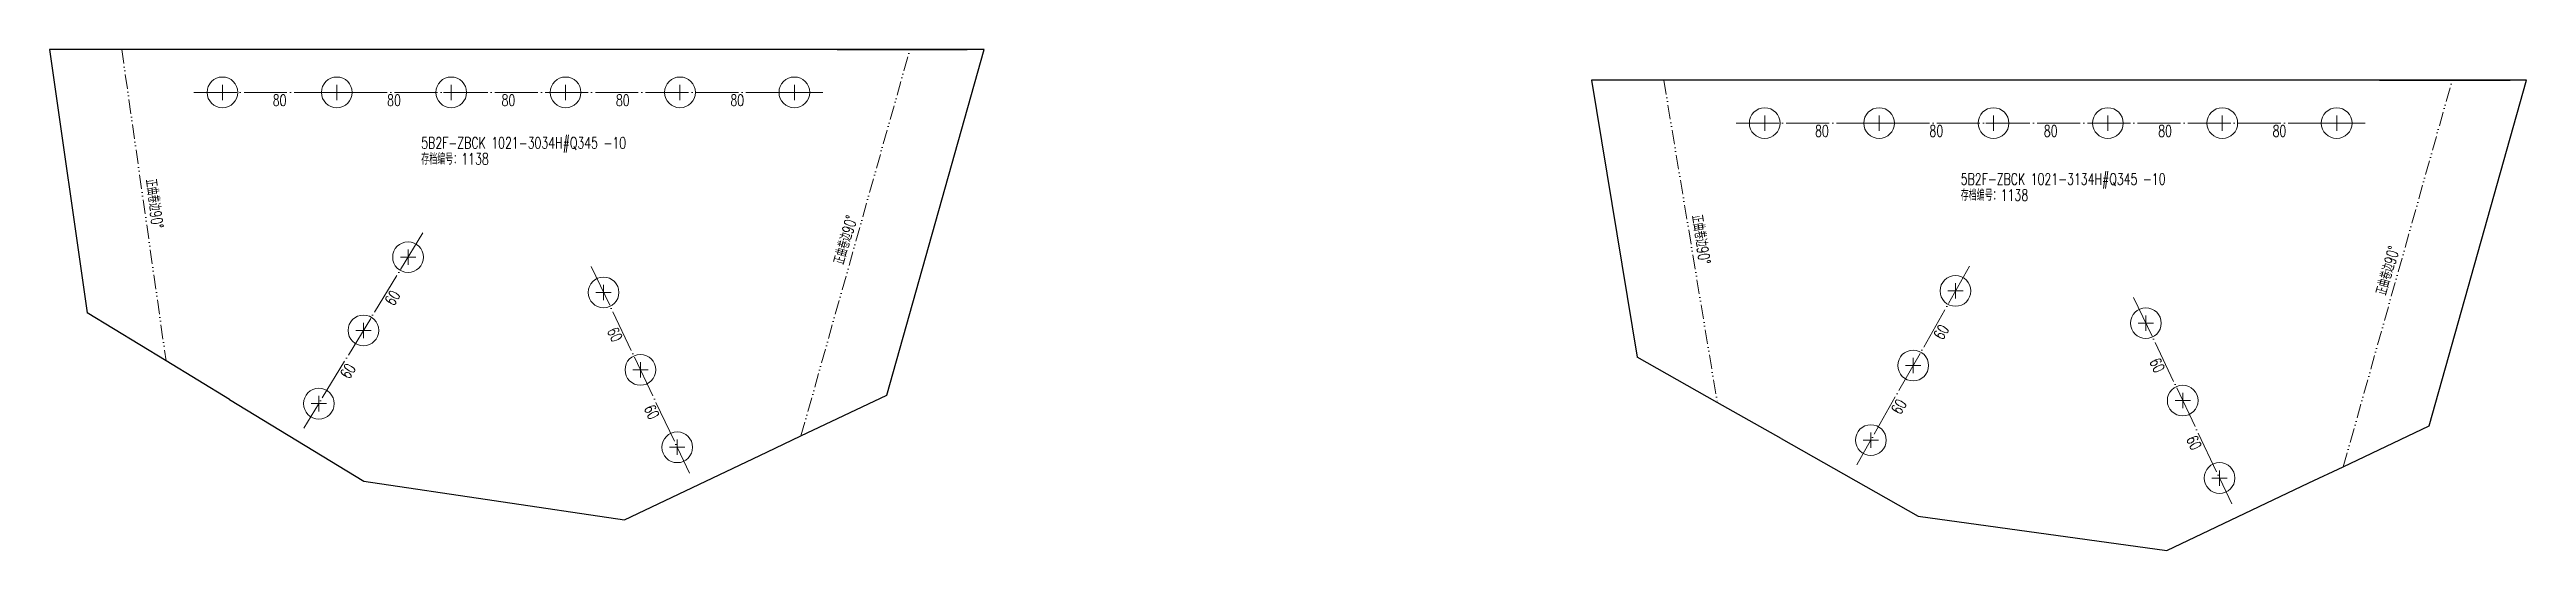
# Model space of a CAD drawing. Header units: millimetres. Extents: x -164 to 144402, y -33030 to 11430.
# Drawn here: x 27381 to 29113, y -29063 to -28712 of the extents above; entities that cross this region are included whole.
import ezdxf
from ezdxf.enums import TextEntityAlignment as Align

# ---------------------------------------------------------------- set-up
doc = ezdxf.new("R2010")
doc.units = ezdxf.units.MM
doc.header["$LTSCALE"] = 20
doc.linetypes.add('DASHDOT2X', pattern=[1.75, 1.5, -0.125, 0, -0.125])
doc.linetypes.add('DIVIDE', pattern=[0.875, 0.5, -0.125, 0, -0.125, 0, -0.125])
for name, color, linetype, lineweight in [('1', 7, 'Continuous', 25), ('11', 3, 'Continuous', 13), ('12', 7, 'Continuous', 13), ('5', 1, 'Continuous', 13), ('7', 2, 'DASHDOT2X', 13), ('8', 3, 'DIVIDE', 13)]:
    doc.layers.add(name, color=color, linetype=linetype, lineweight=lineweight)
doc.styles.get("Standard").update_dxf_attribs({"font": 'simplex', "width": 0.7, "bigfont": 'gbhzfs.shx'})

msp = doc.modelspace()

# ---------------------------------------------------------------- texts
at = {"layer": '11', "width": 0.7}
for p in [(27541.543, -28743.646), (27621.543, -28743.646), (27701.543, -28743.646), (27781.543, -28743.646), (27861.543, -28743.646), (28620.154, -28765.154), (28700.154, -28765.154), (28780.154, -28765.154), (28860.154, -28765.154), (28940.154, -28765.154)]:
    msp.add_text('80', height=8, dxfattribs=at).set_placement(p, align=Align.TOP_CENTER)
for rotation, p in [(58.675248, (27617.043, -28883.874)), (295.42947, (27779.627, -28909.866)), (60.446921, (28700.076, -28907.927)), (58.675248, (27585.849, -28935.128)), (295.42947, (28858.239, -28931.374)), (295.42947, (27805.391, -28964.053)), (60.446921, (28670.483, -28960.121)), (295.42947, (28884.003, -28985.561))]:
    msp.add_text('60', height=8, rotation=rotation, dxfattribs=at).set_placement(p, align=Align.TOP_CENTER)
at = {"layer": '12', "width": 0.7}
for s, p in [('5B2F-ZBCK 1021-3034H#Q345 -10 ', (27640.6, -28783.878)), ('存档编号：1138 ', (27640.6, -28795.078)), ('5B2F-ZBCK 1021-3134H#Q345 -10 ', (28717.21, -28809.209)), ('存档编号：1138 ', (28717.21, -28820.409))]:
    msp.add_text(s, height=8, dxfattribs=at).set_placement(p, align=Align.BOTTOM_LEFT)
for rotation, p in [(278.099959, (27447.639, -28820.976)), (74.273227, (27943.283, -28847.088)), (279.414783, (28529.284, -28846.2)), (74.273227, (29021.895, -28868.596))]:
    msp.add_text('正曲卷边90°', height=8, rotation=rotation, dxfattribs=at).set_placement(p, align=Align.BOTTOM_CENTER)

# ---------------------------------------------------------------- blocks, each defined once
blk = doc.blocks.new('M20')
for p, q in [((-0.5, 0), (0.5, 0)), ((0, -0.5), (0, 0.5))]:
    blk.add_line(p, q)
blk.add_circle((0, 0), 1)

# ---------------------------------------------------------------- linework, layer by layer
at = {"layer": '1'}
for p, q in [((27431.14, -28712.146), (27380.636, -28712.146)), ((27380.636, -28712.146), (27406.864, -28896.436)), ((27471.543, -28712.146), (27431.14, -28712.146)), ((28034.265, -28712.146), (27471.543, -28712.146)), ((27931.543, -28712.146), (27971.946, -28712.146)), ((27966.145, -28954.057), (28034.265, -28712.146)), ((27971.946, -28712.146), (28022.45, -28712.146)), ((28509.608, -28733.654), (28458.926, -28733.654)), ((28458.926, -28733.654), (28491.044, -28927.354)), ((28550.154, -28733.654), (28509.608, -28733.654)), ((29112.877, -28733.654), (28550.154, -28733.654)), ((29010.154, -28733.654), (29050.701, -28733.654)), ((29044.757, -28975.565), (29112.877, -28733.654)), ((29050.701, -28733.654), (29101.383, -28733.654)), ((27462.157, -28930.088), (27406.864, -28896.436)), ((28546.986, -28959.073), (28491.044, -28927.354)), ((27506.392, -28957.009), (27462.157, -28930.088)), ((27506.392, -28957.009), (27600.358, -29014.196)), ((27906.171, -28982.572), (27966.145, -28954.057)), ((28591.739, -28984.448), (28546.986, -28959.073)), ((28984.782, -29004.081), (29044.757, -28975.565)), ((27782.839, -29041.213), (27882.181, -28993.979)), ((27882.181, -28993.979), (27906.171, -28982.572)), ((28591.739, -28984.448), (28687.428, -29038.703)), ((27600.358, -29014.196), (27782.839, -29041.213)), ((28960.793, -29015.487), (28984.782, -29004.081)), ((28861.45, -29062.721), (28960.793, -29015.487)), ((28687.428, -29038.703), (28861.45, -29062.721))]:
    msp.add_line(p, q, dxfattribs=at)
at = {"layer": '7'}
for p, q in [((27481.543, -28742.146), (27921.543, -28742.146)), ((28560.154, -28763.654), (29000.154, -28763.654)), ((27641.756, -28840.383), (27558.574, -28977.06)), ((27759.512, -28864.066), (27828.216, -29008.565)), ((28723.433, -28863.693), (28644.516, -29002.876)), ((28838.123, -28885.575), (28906.827, -29030.073))]:
    msp.add_line(p, q, dxfattribs=at)
at = {"layer": '8'}
for p, q in [((27431.14, -28712.146), (27462.157, -28930.088)), ((27906.171, -28982.572), (27982.321, -28712.146)), ((28509.608, -28733.654), (28546.986, -28959.073)), ((28984.782, -29004.081), (29060.932, -28733.654))]:
    msp.add_line(p, q, dxfattribs=at)

# ---------------------------------------------------------------- block references
at = {"layer": '5', "xscale": 10.75, "yscale": 10.75, "zscale": 10.75}
for p in [(27501.543, -28742.146), (27581.543, -28742.146), (27661.543, -28742.146), (27741.543, -28742.146), (27821.543, -28742.146), (27901.543, -28742.146), (28580.154, -28763.654), (28660.154, -28763.654), (28740.154, -28763.654), (28820.154, -28763.654), (28900.154, -28763.654), (28980.154, -28763.654), (27631.358, -28857.467), (27768.1, -28882.129), (28713.568, -28881.091), (28846.711, -28903.637), (27600.165, -28908.721), (27793.864, -28936.315), (28683.975, -28933.284), (27568.971, -28959.976), (28872.475, -28957.824), (27819.628, -28990.502), (28654.381, -28985.478), (28898.239, -29012.011)]:
    msp.add_blockref('M20', p, dxfattribs=at)

msp.set_redraw_order([(e.dxf.handle, doc.entitydb.next_handle()) for e in msp.query("TEXT MTEXT ATTDEF DIMENSION ARC_DIMENSION")])  # texts and dimensions are drawn at this point

doc.saveas('drawing.dxf')
